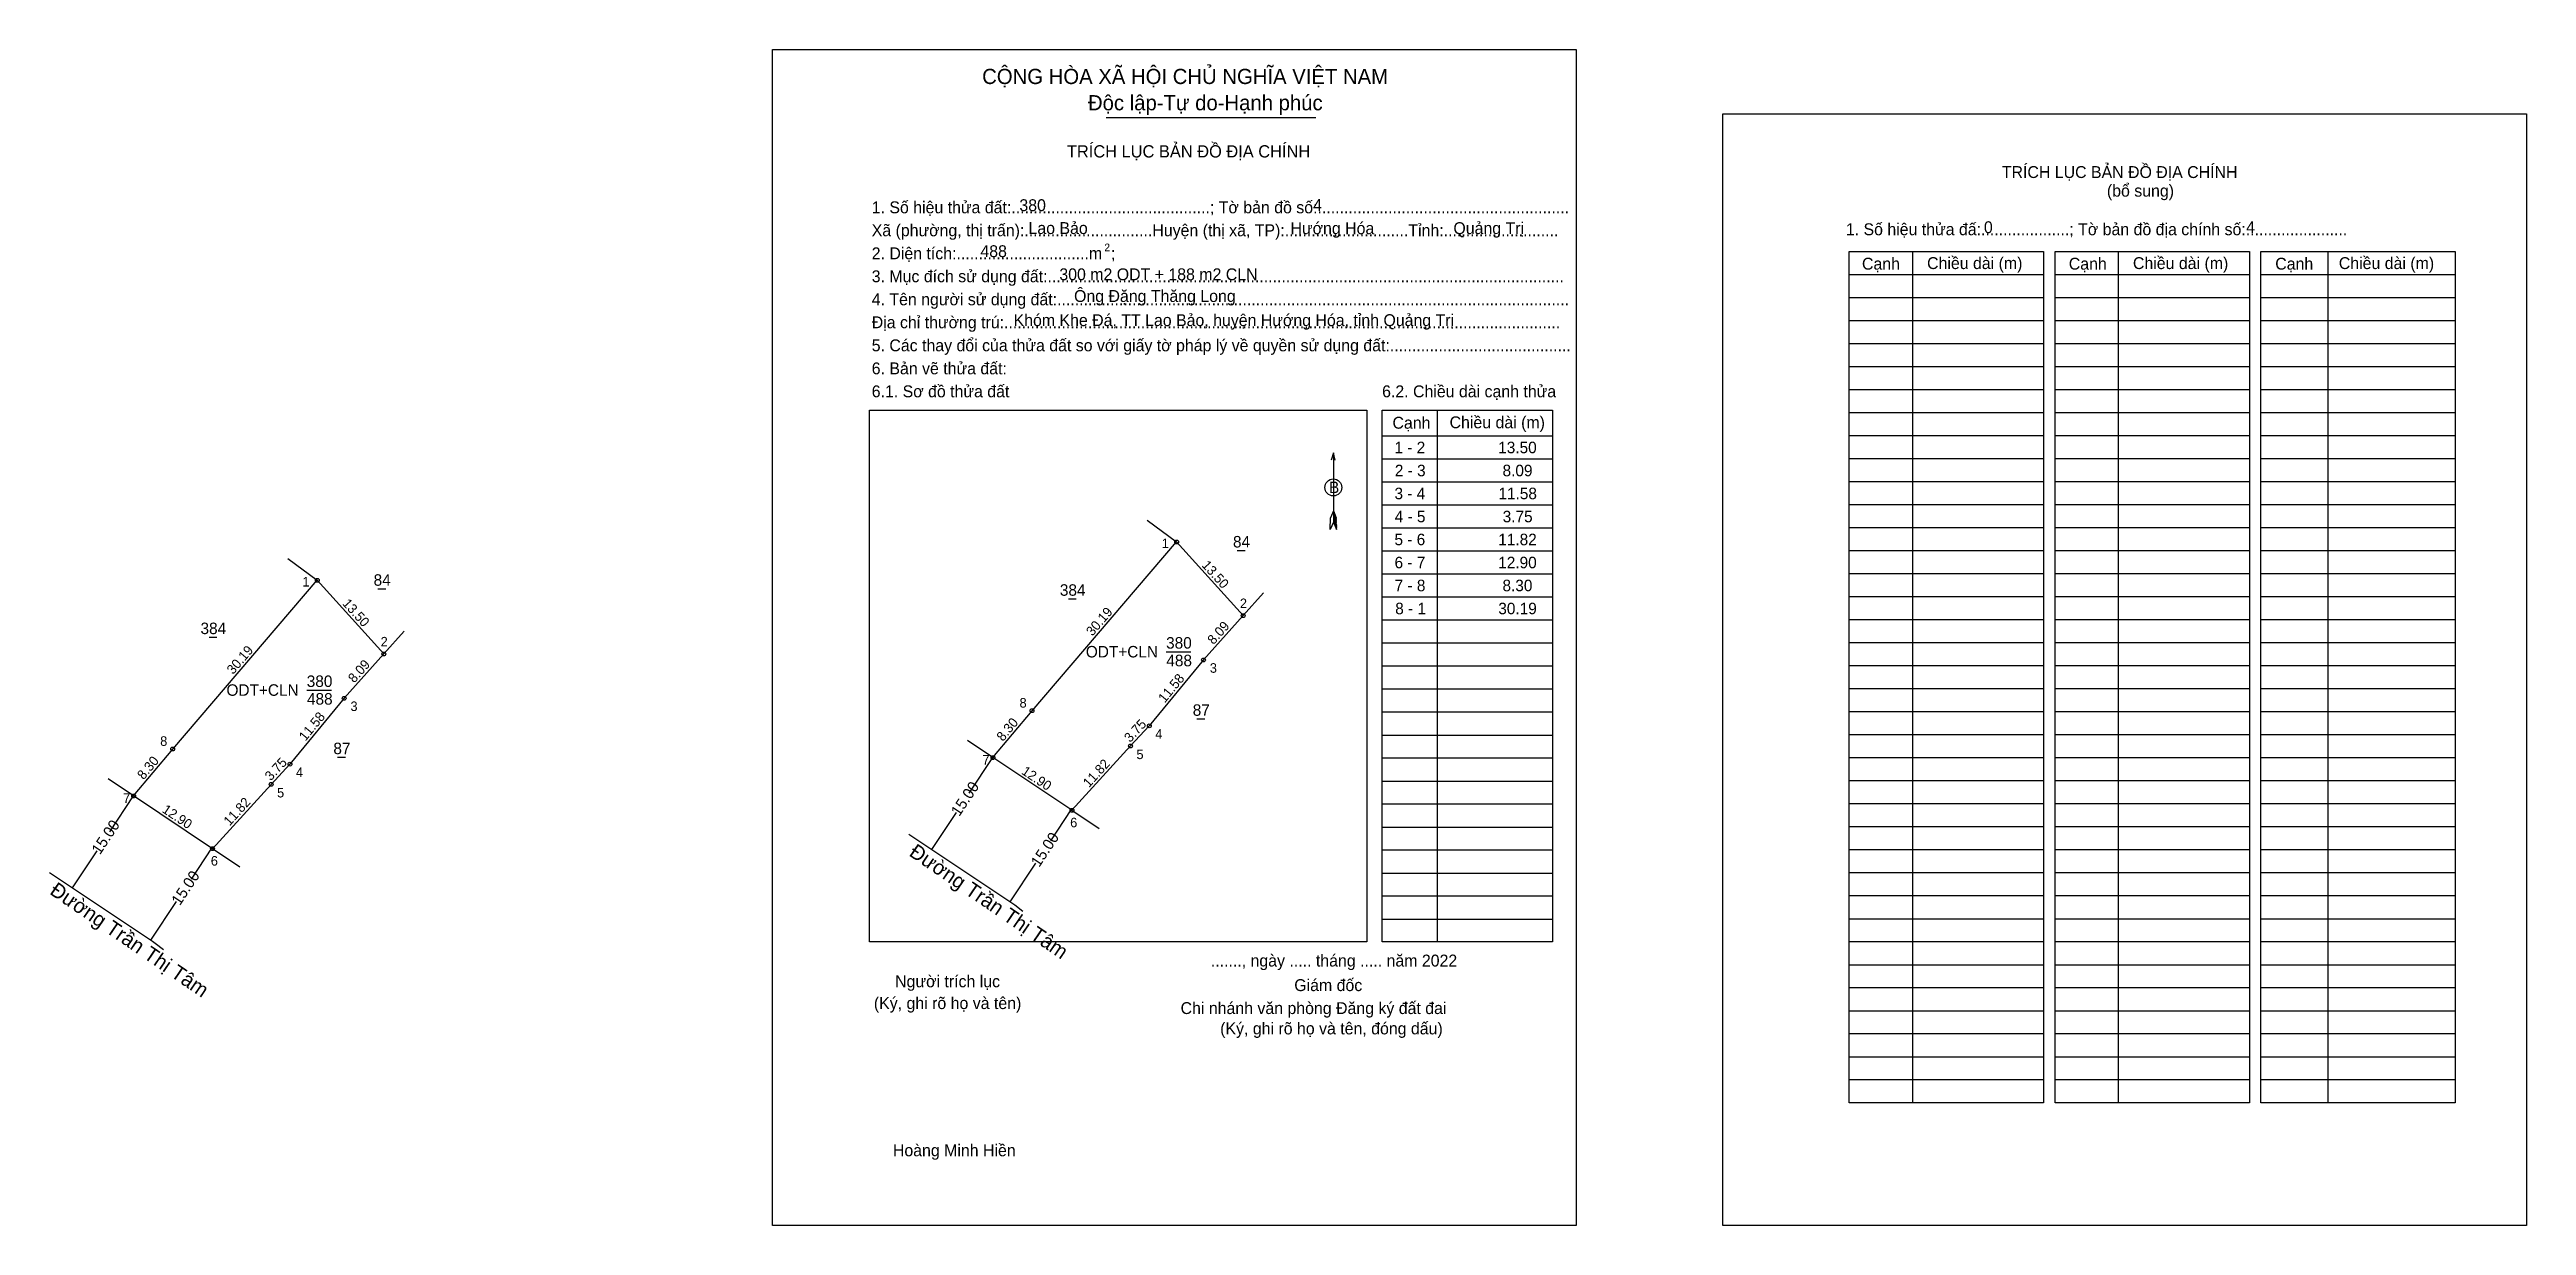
# Model space of a CAD drawing. Extents: x 536690 to 537470, y 1838939 to 1839103.
# Drawn here: x 536690.1 to 537026.8, y 1838943.1 to 1839102.9 of the extents above; entities that cross this region are included whole.
import ezdxf

# ---------------------------------------------------------------- set-up
doc = ezdxf.new("R2010")
doc.units = 0
for name, color, linetype in [('Level 1', 7, 'Continuous'), ('Level 10', 7, 'Continuous'), ('Level 11', 7, 'Continuous'), ('Level 13', 7, 'Continuous'), ('Level 2', 7, 'Continuous'), ('Level 20', 7, 'Continuous'), ('Level 27', 7, 'Continuous'), ('Level 36', 7, 'Continuous'), ('Level 4', 7, 'Continuous'), ('Level 49', 7, 'Continuous'), ('Level 50', 7, 'Continuous'), ('Level 52', 7, 'Continuous'), ('Level 6', 7, 'Continuous'), ('Level 9', 7, 'Continuous')]:
    doc.layers.add(name, color=color, linetype=linetype)

msp = doc.modelspace()

# ---------------------------------------------------------------- texts
at = {"layer": 'Level 1'}
for s, height, p in [('TRÍCH LỤC BẢN ĐỒ ĐỊA CHÍNH', 1.6668, (536828.41, 1839088.22)), ('TRÍCH LỤC BẢN ĐỒ ĐỊA CHÍNH', 1.6147, (536955.48, 1839085.43)), ('1. Số hiệu thửa đất:.............................................; Tờ bản đồ số:.........................................................', 1.61466, (536801.88, 1839080.64)), ('(bổ sung)', 1.615, (536969.76, 1839082.9)), ('Xã (phường, thị trấn):.............................Huyện (thị xã, TP):............................Tỉnh:..........................', 1.61466, (536801.88, 1839077.52)), ('1. Số hiệu thửa đấ:....................; Tờ bản đồ địa chính số:.......................', 1.6147, (536934.28, 1839077.66)), ('2. Diện tích:..............................m  ;', 1.6147, (536801.88, 1839074.39)), ('2', 1.04, (536833.5, 1839075.48)), ('3. Mục đích sử dụng đất:.....................................................................................................................', 1.61466, (536801.88, 1839071.27)), ('Cạnh', 1.615, (536936.47, 1839072.98)), ('Chiều dài (m)', 1.6147, (536945.32, 1839073.06)), ('Cạnh', 1.615, (536964.58, 1839072.98)), ('Chiều dài (m)', 1.6147, (536973.3, 1839073.06)), ('Cạnh', 1.615, (536992.64, 1839072.98)), ('Chiều dài (m)', 1.6147, (537001.28, 1839073.06)), ('4. Tên người sử dụng đất:....................................................................................................................', 1.61466, (536801.88, 1839068.14)), ('Địa chỉ thường trú:..............................................................................................................................', 1.61466, (536801.88, 1839065.02)), ('5. Các thay đổi của thửa đất so với giấy tờ pháp lý về quyền sử dụng đất:.........................................', 1.61466, (536801.88, 1839061.89)), ('6. Bản vẽ thửa đất:', 1.6147, (536801.88, 1839058.76)), ('6.1. Sơ đồ thửa đất', 1.6147, (536801.88, 1839055.64)), ('6.2. Chiều dài cạnh thửa', 1.6147, (536871.25, 1839055.64)), ('Cạnh', 1.615, (536872.66, 1839051.37)), ('Chiều dài (m)', 1.6147, (536880.42, 1839051.43)), ('B', 1.56, (536864.04, 1839042.62)), ('......., ngày ..... tháng ..... năm 2022', 1.6147, (536847.97, 1838978.3)), ('(Ký, ghi rõ họ và tên)', 1.6147, (536802.17, 1838972.52)), ('Người trích lục', 1.6147, (536805.06, 1838975.48)), ('Giám đốc', 1.615, (536859.31, 1838974.96)), ('Chi nhánh văn phòng Đăng ký đất đai', 1.6147, (536843.86, 1838971.84)), ('(Ký, ghi rõ họ và tên, đóng dấu)', 1.6147, (536849.24, 1838969.08)), ('Hoàng Minh Hiền', 1.6147, (536804.76, 1838952.52))]:
    msp.add_text(s, height=height, dxfattribs=at).set_placement(p)
at = {"layer": 'Level 13'}
for s, height, p in [('CỘNG HÒA XÃ HỘI CHỦ NGHĨA VIỆT NAM', 2.0626, (536816.89, 1839098.2)), ('Độc lập-Tự do-Hạnh phúc', 2.0626, (536831.27, 1839094.63)), ('ODT+CLN', 1.563, (536830.98, 1839020.29)), ('380', 1.563, (536841.89, 1839021.49)), ('488', 1.563, (536841.92, 1839019.09))]:
    msp.add_text(s, height=height, dxfattribs=at).set_placement(p)
for p in [(536813.78, 1838998.6), (536824.64, 1838991.7)]:
    msp.add_text('15.00', height=1.5, rotation=56.2853, dxfattribs=at).set_placement(p)
at = {"layer": 'Level 20'}
for s, height, p in [('84', 1.563, (536734.18, 1839030.03)), ('1', 1.3, (536724.5, 1839029.93)), ('384', 1.563, (536710.65, 1839023.46)), ('2', 1.3, (536735.13, 1839021.78)), ('380', 1.563, (536725.09, 1839016.28)), ('ODT+CLN', 1.563, (536714.18, 1839015.08)), ('488', 1.563, (536725.12, 1839013.88)), ('3', 1.3, (536731.03, 1839013.01)), ('8', 1.3, (536705.17, 1839008.28)), ('87', 1.563, (536728.71, 1839007.15)), ('4', 1.3, (536723.62, 1839004.04)), ('7', 1.3, (536700.13, 1839000.53)), ('5', 1.3, (536721.06, 1839001.27)), ('6', 1.3, (536712.05, 1838992.01))]:
    msp.add_text(s, height=height, dxfattribs=at).set_placement(p)
for s, height, rotation, p in [('13.50', 1.302, 312.1166, (536729.85, 1839027.56)), ('30.19', 1.302, 49.3925, (536715.08, 1839017.9)), ('8.09', 1.302, 48.1076, (536731.54, 1839016.74)), ('11.58', 1.302, 50.568, (536724.91, 1839008.84)), ('8.30', 1.302, 50.2298, (536702.92, 1839003.59)), ('3.75', 1.302, 46.9451, (536720.2, 1839003.45)), ('11.82', 1.302, 47.6741, (536714.61, 1838997.32)), ('15.00', 1.5, 56.2853, (536696.98, 1838993.39)), ('12.90', 1.302, 326.2853, (536705.33, 1838999.33)), ('15.00', 1.5, 56.2853, (536707.84, 1838986.49)), ('Đường Trần Thị Tâm', 2, 325.6867, (536690.03, 1838988.23))]:
    msp.add_text(s, height=height, rotation=rotation, dxfattribs=at).set_placement(p)
at = {"layer": 'Level 36'}
for s, p in [('84', (536850.98, 1839035.23)), ('384', (536827.45, 1839028.67)), ('87', (536845.51, 1839012.36))]:
    msp.add_text(s, height=1.563, dxfattribs=at).set_placement(p)
at = {"layer": 'Level 4'}
msp.add_text('Đường Trần Thị Tâm', height=2, rotation=325.6867, dxfattribs=at).set_placement((536806.83, 1838993.44))
at = {"layer": 'Level 49'}
for s, rotation, p in [('13.50', 312.1166, (536846.65, 1839032.76)), ('30.19', 49.3925, (536831.88, 1839023.11)), ('8.09', 48.1076, (536848.34, 1839021.95)), ('11.58', 50.568, (536841.71, 1839014.04)), ('8.30', 50.2298, (536819.72, 1839008.8)), ('3.75', 46.9451, (536837, 1839008.66)), ('12.90', 326.2853, (536822.13, 1839004.54)), ('11.82', 47.6741, (536831.41, 1839002.53))]:
    msp.add_text(s, height=1.302, rotation=rotation, dxfattribs=at).set_placement(p)
at = {"layer": 'Level 52'}
for s, p in [('1 - 2', (536872.93, 1839048.04)), ('13.50', (536887.03, 1839048.04)), ('2 - 3', (536872.98, 1839044.91)), ('8.09', (536887.62, 1839044.91)), ('3 - 4', (536872.93, 1839041.79)), ('11.58', (536887.06, 1839041.79)), ('4 - 5', (536872.96, 1839038.66)), ('3.75', (536887.64, 1839038.66)), ('5 - 6', (536872.93, 1839035.54)), ('11.82', (536887.04, 1839035.54)), ('6 - 7', (536872.94, 1839032.41)), ('12.90', (536887.03, 1839032.41)), ('7 - 8', (536872.95, 1839029.29)), ('8.30', (536887.61, 1839029.29)), ('8 - 1', (536873.03, 1839026.16)), ('30.19', (536887.04, 1839026.16))]:
    msp.add_text(s, height=1.563, dxfattribs=at).set_placement(p)
at = {"layer": 'Level 6'}
for s, height, p in [('380', 1.615, (536821.95, 1839080.93)), ('4', 1.61, (536861.87, 1839080.95)), ('Lao Bảo', 1.615, (536823.19, 1839077.82)), ('Hướng Hóa', 1.615, (536858.8, 1839077.8)), ('Quảng Trị', 1.615, (536880.94, 1839077.81)), ('0', 1.61, (536953.05, 1839077.94)), ('4', 1.61, (536988.69, 1839077.95)), ('488', 1.615, (536816.65, 1839074.68)), ('300 m2 ODT + 188 m2 CLN', 1.6147, (536827.38, 1839071.54)), ('Ông Đặng Thăng Long', 1.6147, (536829.38, 1839068.59)), ('Khóm Khe Đá, TT Lao Bảo, huyện Hướng Hóa, tỉnh Quảng Trị', 1.6147, (536821.16, 1839065.31))]:
    msp.add_text(s, height=height, dxfattribs=at).set_placement(p)
at = {"layer": 'Level 9'}
for s, p in [('1', (536841.3, 1839035.14)), ('2', (536851.92, 1839026.99)), ('3', (536847.83, 1839018.21)), ('8', (536821.97, 1839013.48)), ('5', (536837.86, 1839006.48)), ('4', (536840.42, 1839009.25)), ('7', (536816.93, 1839005.74)), ('6', (536828.85, 1838997.21))]:
    msp.add_text(s, height=1.3, dxfattribs=at).set_placement(p)

# ---------------------------------------------------------------- linework, layer by layer
at = {"layer": 'Level 1'}
for p, q in [((536788.41, 1839102.88), (536788.41, 1839102.88)), ((536917.58, 1839094.17), (536917.58, 1839094.17)), ((536943.33, 1839075.43), (536943.33, 1838959.8)), ((536971.31, 1839075.43), (536971.31, 1838959.8)), ((536999.81, 1839075.43), (536999.81, 1838959.8)), ((536934.73, 1839072.31), (536961.14, 1839072.31)), ((536962.71, 1839072.31), (536989.12, 1839072.31)), ((536990.69, 1839072.31), (537017.1, 1839072.31)), ((536934.73, 1839069.18), (536961.14, 1839069.18)), ((536962.71, 1839069.18), (536989.12, 1839069.18)), ((536990.69, 1839069.18), (537017.1, 1839069.18)), ((536934.73, 1839066.06), (536961.14, 1839066.06)), ((536962.71, 1839066.06), (536989.12, 1839066.06)), ((536990.69, 1839066.06), (537017.1, 1839066.06)), ((536934.73, 1839062.93), (536961.14, 1839062.93)), ((536962.71, 1839062.93), (536989.12, 1839062.93)), ((536990.69, 1839062.93), (537017.1, 1839062.93)), ((536934.73, 1839059.81), (536961.14, 1839059.81)), ((536962.71, 1839059.81), (536989.12, 1839059.81)), ((536990.69, 1839059.81), (537017.1, 1839059.81)), ((536934.73, 1839056.68), (536961.14, 1839056.68)), ((536962.71, 1839056.68), (536989.12, 1839056.68)), ((536990.69, 1839056.68), (537017.1, 1839056.68)), ((536801.56, 1839053.87), (536801.56, 1839053.87)), ((536878.75, 1839053.87), (536878.75, 1838981.63)), ((536934.73, 1839053.55), (536961.14, 1839053.55)), ((536962.71, 1839053.55), (536989.12, 1839053.55)), ((536990.69, 1839053.55), (537017.1, 1839053.55)), ((536871.25, 1839050.38), (536894.43, 1839050.38)), ((536934.73, 1839050.43), (536961.14, 1839050.43)), ((536962.71, 1839050.43), (536989.12, 1839050.43)), ((536990.69, 1839050.43), (537017.1, 1839050.43)), ((536864.62, 1839048.11), (536864.62, 1839038.66)), ((536871.25, 1839047.26), (536894.43, 1839047.26)), ((536934.73, 1839047.3), (536961.14, 1839047.3)), ((536962.71, 1839047.3), (536989.12, 1839047.3)), ((536990.69, 1839047.3), (537017.1, 1839047.3)), ((536871.25, 1839044.13), (536894.43, 1839044.13)), ((536934.73, 1839044.18), (536961.14, 1839044.18)), ((536962.71, 1839044.18), (536989.12, 1839044.18)), ((536990.69, 1839044.18), (537017.1, 1839044.18)), ((536864.2, 1839037.69), (536864.22, 1839039.26)), ((536864.62, 1839038.66), (536864.2, 1839037.69)), ((536864.62, 1839040.22), (536864.22, 1839039.26)), ((536864.62, 1839040.22), (536865.02, 1839039.26)), ((536864.62, 1839040.09), (536865.02, 1839039.12)), ((536864.62, 1839039.95), (536865.02, 1839038.98)), ((536864.62, 1839039.81), (536865.02, 1839038.84)), ((536864.62, 1839039.67), (536865.02, 1839038.7)), ((536864.62, 1839039.54), (536865.02, 1839038.56)), ((536864.62, 1839039.4), (536865.02, 1839038.42)), ((536864.62, 1839039.27), (536865.03, 1839038.28)), ((536864.62, 1839039.13), (536865.03, 1839038.14)), ((536864.62, 1839039), (536865.03, 1839038)), ((536864.62, 1839038.86), (536865.03, 1839037.86)), ((536864.62, 1839038.66), (536865.03, 1839037.69)), ((536865.03, 1839037.69), (536865.02, 1839039.26)), ((536871.25, 1839041.01), (536894.43, 1839041.01)), ((536934.73, 1839041.05), (536961.14, 1839041.05)), ((536962.71, 1839041.05), (536989.12, 1839041.05)), ((536990.69, 1839041.05), (537017.1, 1839041.05)), ((536871.25, 1839037.88), (536894.43, 1839037.88)), ((536871.25, 1839034.76), (536894.43, 1839034.76)), ((536934.73, 1839037.93), (536961.14, 1839037.93)), ((536934.73, 1839034.8), (536961.14, 1839034.8)), ((536962.71, 1839037.93), (536989.12, 1839037.93)), ((536962.71, 1839034.8), (536989.12, 1839034.8)), ((536990.69, 1839037.93), (537017.1, 1839037.93)), ((536990.69, 1839034.8), (537017.1, 1839034.8)), ((536871.25, 1839031.63), (536894.43, 1839031.63)), ((536934.73, 1839031.68), (536961.14, 1839031.68)), ((536962.71, 1839031.68), (536989.12, 1839031.68)), ((536990.69, 1839031.68), (537017.1, 1839031.68)), ((536871.25, 1839028.51), (536894.43, 1839028.51)), ((536934.73, 1839028.55), (536961.14, 1839028.55)), ((536962.71, 1839028.55), (536989.12, 1839028.55)), ((536990.69, 1839028.55), (537017.1, 1839028.55)), ((536871.25, 1839025.38), (536894.43, 1839025.38)), ((536934.73, 1839025.43), (536961.14, 1839025.43)), ((536962.71, 1839025.43), (536989.12, 1839025.43)), ((536990.69, 1839025.43), (537017.1, 1839025.43)), ((536871.25, 1839022.26), (536894.43, 1839022.26)), ((536934.73, 1839022.3), (536961.14, 1839022.3)), ((536962.71, 1839022.3), (536989.12, 1839022.3)), ((536990.69, 1839022.3), (537017.1, 1839022.3)), ((536871.25, 1839019.13), (536894.43, 1839019.13)), ((536934.73, 1839019.18), (536961.14, 1839019.18)), ((536962.71, 1839019.18), (536989.12, 1839019.18)), ((536990.69, 1839019.18), (537017.1, 1839019.18)), ((536871.25, 1839016.01), (536894.43, 1839016.01)), ((536934.73, 1839016.05), (536961.14, 1839016.05)), ((536962.71, 1839016.05), (536989.12, 1839016.05)), ((536990.69, 1839016.05), (537017.1, 1839016.05)), ((536871.25, 1839012.88), (536894.43, 1839012.88)), ((536934.73, 1839012.93), (536961.14, 1839012.93)), ((536962.71, 1839012.93), (536989.12, 1839012.93)), ((536990.69, 1839012.93), (537017.1, 1839012.93)), ((536871.25, 1839009.75), (536894.43, 1839009.75)), ((536934.73, 1839009.8), (536961.14, 1839009.8)), ((536962.71, 1839009.8), (536989.12, 1839009.8)), ((536990.69, 1839009.8), (537017.1, 1839009.8)), ((536871.25, 1839006.63), (536894.43, 1839006.63)), ((536934.73, 1839006.68), (536961.14, 1839006.68)), ((536962.71, 1839006.68), (536989.12, 1839006.68)), ((536990.69, 1839006.68), (537017.1, 1839006.68)), ((536871.25, 1839003.5), (536894.43, 1839003.5)), ((536934.73, 1839003.55), (536961.14, 1839003.55)), ((536962.71, 1839003.55), (536989.12, 1839003.55)), ((536990.69, 1839003.55), (537017.1, 1839003.55)), ((536871.25, 1839000.38), (536894.43, 1839000.38)), ((536934.73, 1839000.43), (536961.14, 1839000.43)), ((536962.71, 1839000.43), (536989.12, 1839000.43)), ((536990.69, 1839000.43), (537017.1, 1839000.43)), ((536871.25, 1838997.25), (536894.43, 1838997.25)), ((536934.73, 1838997.3), (536961.14, 1838997.3)), ((536962.71, 1838997.3), (536989.12, 1838997.3)), ((536990.69, 1838997.3), (537017.1, 1838997.3)), ((536871.25, 1838994.13), (536894.43, 1838994.13)), ((536871.25, 1838991), (536894.43, 1838991)), ((536934.73, 1838994.18), (536961.14, 1838994.18)), ((536934.73, 1838991.05), (536961.14, 1838991.05)), ((536962.71, 1838994.18), (536989.12, 1838994.18)), ((536962.71, 1838991.05), (536989.12, 1838991.05)), ((536990.69, 1838994.18), (537017.1, 1838994.18)), ((536990.69, 1838991.05), (537017.1, 1838991.05)), ((536871.25, 1838987.88), (536894.43, 1838987.88)), ((536934.73, 1838987.93), (536961.14, 1838987.93)), ((536962.71, 1838987.93), (536989.12, 1838987.93)), ((536990.69, 1838987.93), (537017.1, 1838987.93)), ((536871.25, 1838984.75), (536894.43, 1838984.75)), ((536934.73, 1838984.8), (536961.14, 1838984.8)), ((536962.71, 1838984.8), (536989.12, 1838984.8)), ((536990.69, 1838984.8), (537017.1, 1838984.8)), ((536869.17, 1838981.63), (536869.17, 1838981.63)), ((536934.73, 1838981.68), (536961.14, 1838981.68)), ((536962.71, 1838981.68), (536989.12, 1838981.68)), ((536990.69, 1838981.68), (537017.1, 1838981.68)), ((536934.73, 1838978.55), (536961.14, 1838978.55)), ((536962.71, 1838978.55), (536989.12, 1838978.55)), ((536990.69, 1838978.55), (537017.1, 1838978.55)), ((536934.73, 1838975.43), (536961.14, 1838975.43)), ((536962.71, 1838975.43), (536989.12, 1838975.43)), ((536990.69, 1838975.43), (537017.1, 1838975.43)), ((536934.73, 1838972.3), (536961.14, 1838972.3)), ((536962.71, 1838972.3), (536989.12, 1838972.3)), ((536990.69, 1838972.3), (537017.1, 1838972.3)), ((536934.73, 1838969.18), (536961.14, 1838969.18)), ((536962.71, 1838969.18), (536989.12, 1838969.18)), ((536990.69, 1838969.18), (537017.1, 1838969.18)), ((536934.73, 1838966.05), (536961.14, 1838966.05)), ((536962.71, 1838966.05), (536989.12, 1838966.05)), ((536990.69, 1838966.05), (537017.1, 1838966.05)), ((536934.73, 1838962.93), (536961.14, 1838962.93)), ((536962.71, 1838962.93), (536989.12, 1838962.93)), ((536990.69, 1838962.93), (537017.1, 1838962.93)), ((536897.62, 1838943.12), (536897.62, 1838943.12)), ((537026.78, 1838943.12), (537026.78, 1838943.12))]:
    msp.add_line(p, q, dxfattribs=at)
for points in [[(536934.73, 1839075.43), (536961.14, 1839075.43), (536961.14, 1838959.8), (536934.73, 1838959.8)], [(536962.71, 1839075.43), (536989.12, 1839075.43), (536989.12, 1838959.8), (536962.71, 1838959.8)], [(536990.69, 1839075.43), (537017.1, 1839075.43), (537017.1, 1838959.8), (536990.69, 1838959.8)], [(536801.56, 1839053.87), (536869.17, 1839053.87), (536869.17, 1838981.63), (536801.56, 1838981.63)], [(536871.25, 1839053.87), (536894.43, 1839053.87), (536894.43, 1838981.63), (536871.25, 1838981.63)]]:
    msp.add_lwpolyline(points, close=True, dxfattribs=at)
msp.add_lwpolyline([(536864.89, 1839047.11), (536864.62, 1839048.11), (536864.34, 1839047.11)], dxfattribs=at)
msp.add_circle((536864.62, 1839043.39), 1.15, dxfattribs=at)
at = {"layer": 'Level 10'}
for p, q in [((536823.67, 1839013.06), (536843.32, 1839035.98)), ((536843.32, 1839035.98), (536852.37, 1839025.97)), ((536852.37, 1839025.97), (536846.97, 1839019.95)), ((536846.97, 1839019.95), (536839.61, 1839011)), ((536818.36, 1839006.68), (536823.67, 1839013.06)), ((536837.05, 1839008.26), (536829.09, 1838999.52)), ((536839.61, 1839011), (536837.05, 1839008.26)), ((536829.09, 1838999.52), (536818.36, 1839006.68))]:
    msp.add_line(p, q, dxfattribs=at)
msp.add_lwpolyline([(536839.3, 1839038.96), (536843.32, 1839035.98)], dxfattribs=at)
at = {"layer": 'Level 11'}
for centre in [(536843.32, 1839035.98), (536852.37, 1839025.97), (536846.97, 1839019.95), (536823.67, 1839013.06), (536823.67, 1839013.06), (536839.61, 1839011), (536837.05, 1839008.26), (536818.36, 1839006.68), (536829.09, 1838999.52)]:
    msp.add_circle(centre, 0.26, dxfattribs=at)
at = {"layer": 'Level 13'}
for p, q in [((536833.73, 1839093.64), (536862.24, 1839093.64)), ((536815.12, 1839001.83), (536818.36, 1839006.68)), ((536810.03, 1838994.2), (536813.4, 1838999.24)), ((536826.21, 1838995.39), (536829, 1838999.58)), ((536820.68, 1838987.1), (536824.17, 1838992.33))]:
    msp.add_line(p, q, dxfattribs=at)
at = {"layer": 'Level 2'}
for points in [[(536788.41, 1839102.88), (536897.62, 1839102.88), (536897.62, 1838943.12), (536788.41, 1838943.12)], [(536917.58, 1839094.17), (537026.79, 1839094.17), (537026.79, 1838943.12), (536917.58, 1838943.12)]]:
    msp.add_lwpolyline(points, close=True, dxfattribs=at)
at = {"layer": 'Level 20'}
for p, q in [((536706.87, 1839007.85), (536726.52, 1839030.77)), ((536726.52, 1839030.77), (536735.57, 1839020.76)), ((536734.76, 1839029.61), (536735.84, 1839029.61)), ((536711.81, 1839023.04), (536712.89, 1839023.04)), ((536735.57, 1839020.76), (536738.35, 1839023.87)), ((536735.57, 1839020.76), (536730.17, 1839014.74)), ((536730.17, 1839014.74), (536722.81, 1839005.79)), ((536725.11, 1839015.86), (536728.45, 1839015.86)), ((536701.56, 1839001.47), (536706.87, 1839007.85)), ((536722.81, 1839005.79), (536720.25, 1839003.05)), ((536729.27, 1839006.74), (536730.35, 1839006.74)), ((536701.56, 1839001.47), (536698.09, 1839003.78)), ((536701.56, 1839001.47), (536698.09, 1839003.78)), ((536698.32, 1838996.62), (536701.56, 1839001.47)), ((536712.29, 1838994.31), (536701.56, 1839001.47)), ((536720.25, 1839003.05), (536712.29, 1838994.31)), ((536709.41, 1838990.18), (536712.2, 1838994.37)), ((536712.29, 1838994.32), (536715.98, 1838991.86)), ((536690.13, 1838991.05), (536704.12, 1838981.73)), ((536693.23, 1838988.99), (536696.6, 1838994.03)), ((536703.88, 1838981.89), (536707.37, 1838987.12)), ((536704.12, 1838981.73), (536704.51, 1838981.47)), ((536704.51, 1838981.47), (536705.61, 1838980.63))]:
    msp.add_line(p, q, dxfattribs=at)
msp.add_lwpolyline([(536722.5, 1839033.75), (536726.52, 1839030.77)], dxfattribs=at)
for centre in [(536726.52, 1839030.77), (536735.57, 1839020.76), (536730.17, 1839014.74), (536706.87, 1839007.85), (536706.87, 1839007.85), (536722.81, 1839005.79), (536701.56, 1839001.47), (536720.25, 1839003.05), (536712.29, 1838994.31)]:
    msp.add_circle(centre, 0.26, dxfattribs=at)
at = {"layer": 'Level 27'}
for p, q in [((536852.37, 1839025.97), (536855.15, 1839029.08)), ((536818.36, 1839006.68), (536814.89, 1839008.99)), ((536818.36, 1839006.68), (536814.89, 1839008.99))]:
    msp.add_line(p, q, dxfattribs=at)
at = {"layer": 'Level 4'}
msp.add_line((536829.09, 1838999.52), (536832.78, 1838997.07), dxfattribs=at)
at = {"layer": 'Level 50'}
for p, q in [((536806.93, 1838996.26), (536820.92, 1838986.94)), ((536820.92, 1838986.94), (536821.31, 1838986.68)), ((536821.31, 1838986.68), (536822.41, 1838985.84))]:
    msp.add_line(p, q, dxfattribs=at)
at = {"layer": 'Level 9'}
for p, q in [((536851.56, 1839034.82), (536852.63, 1839034.82)), ((536828.61, 1839028.25), (536829.68, 1839028.25)), ((536841.91, 1839021.07), (536845.25, 1839021.07)), ((536846.07, 1839011.94), (536847.15, 1839011.94))]:
    msp.add_line(p, q, dxfattribs=at)

msp.set_redraw_order([(e.dxf.handle, doc.entitydb.next_handle()) for e in msp.query("TEXT MTEXT ATTDEF DIMENSION ARC_DIMENSION")])  # texts and dimensions are drawn at this point

doc.saveas('drawing.dxf')
